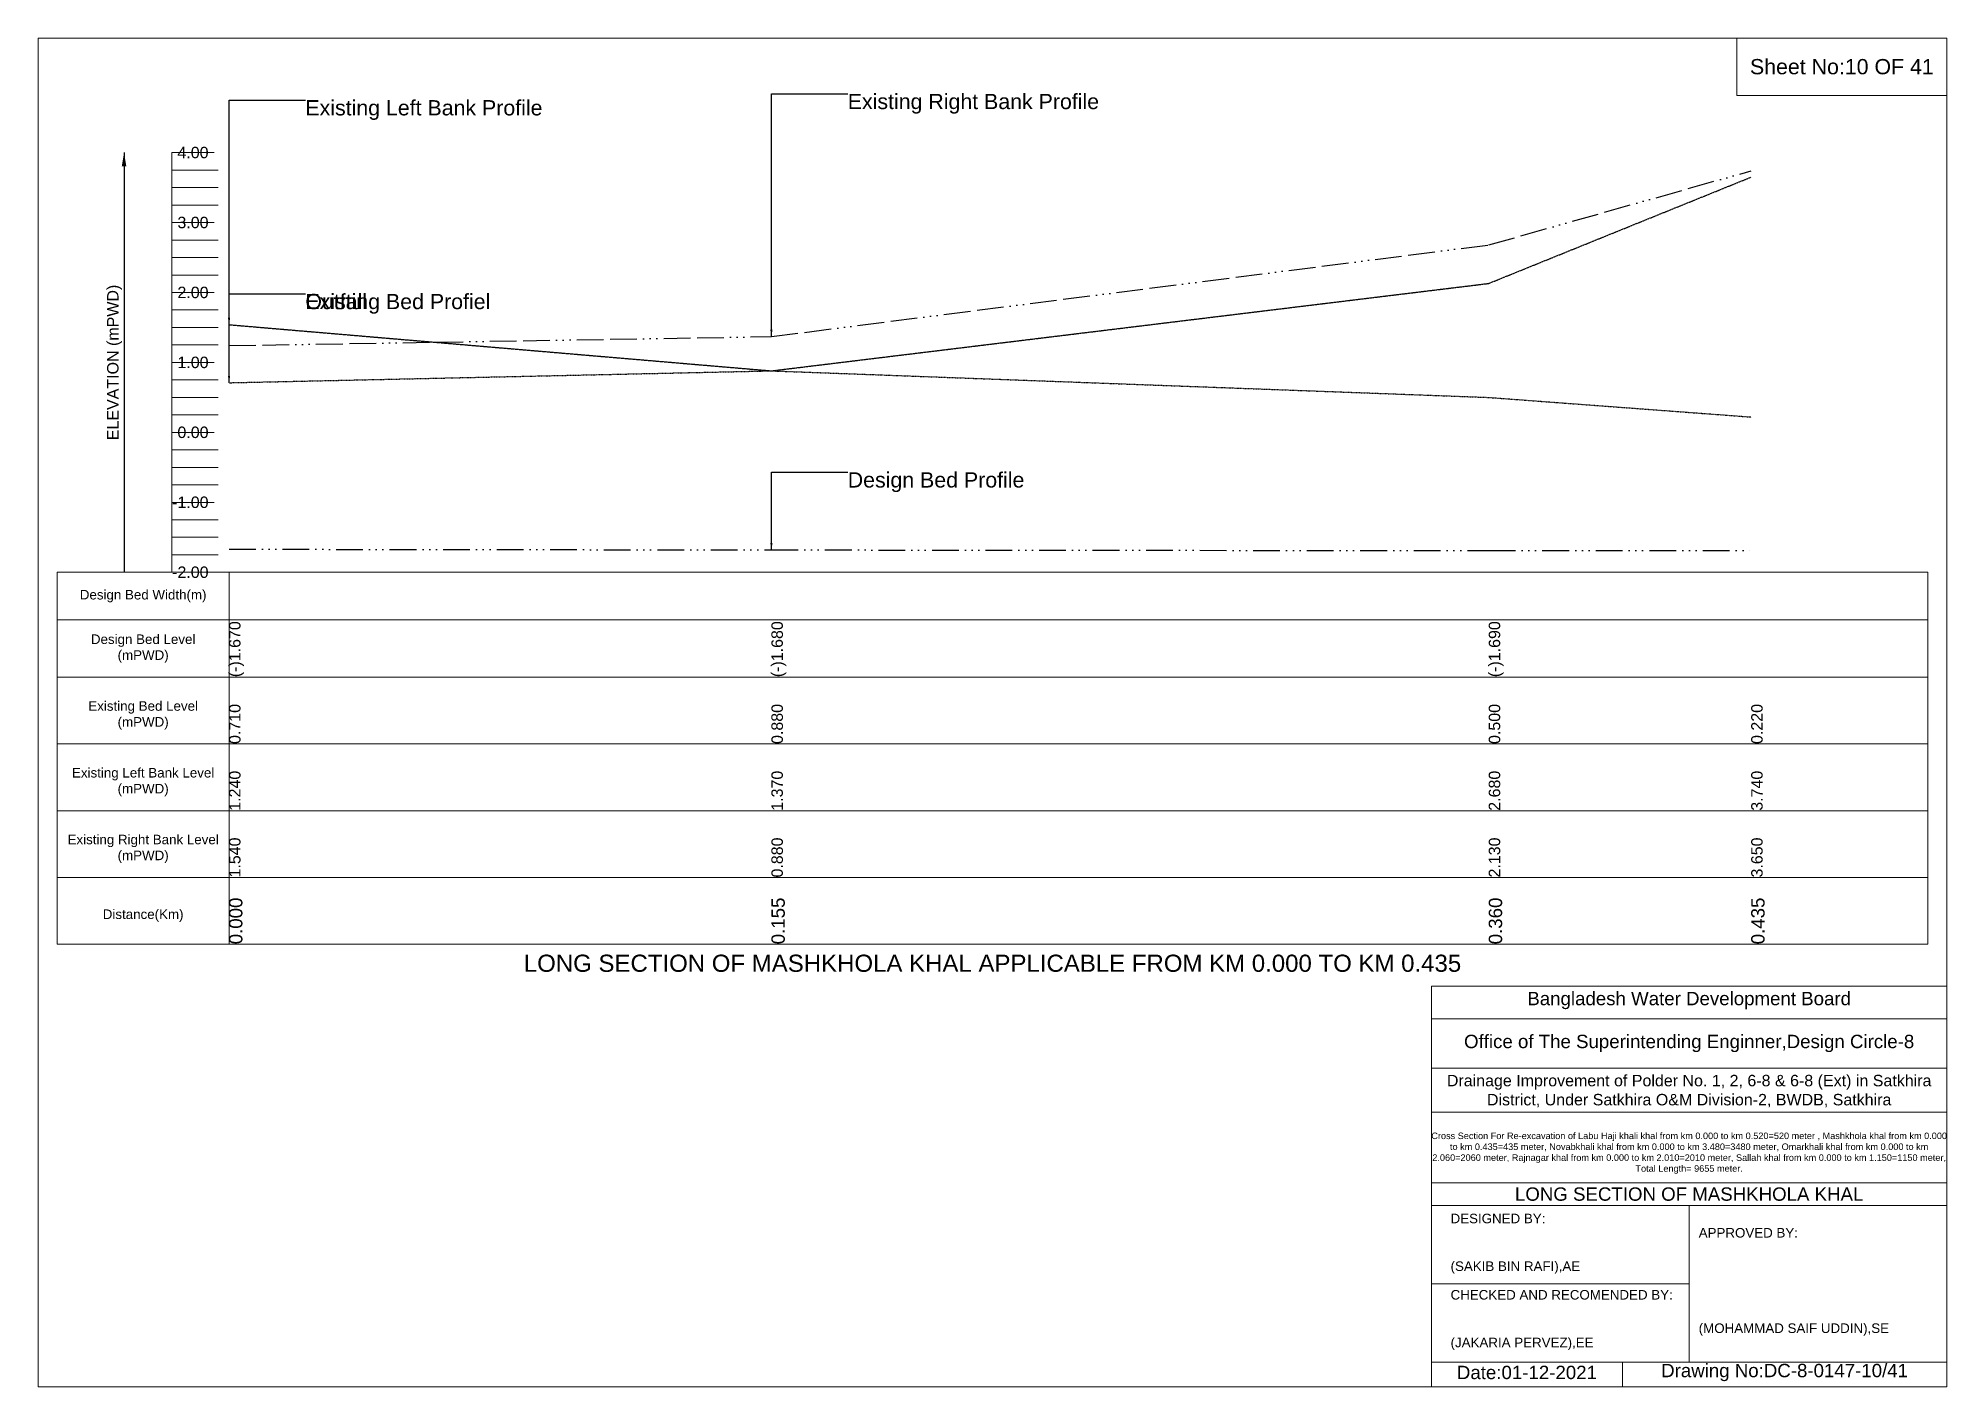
# Model space of a CAD drawing. Header units: inches. Extents: x 93000 to 506000, y -4242 to 0.
# Drawn here: x 190000 to 196000, y -4242 to 0 of the extents above; entities that cross this region are included whole.
import ezdxf

# ---------------------------------------------------------------- set-up
doc = ezdxf.new("R2010")
doc.units = ezdxf.units.IN
doc.header["$LTSCALE"] = 7
doc.header["$MEASUREMENT"] = 0
for name, pattern in [('ACAD_ISO14W100', [24, 12, -3, 0, -3, 0, -3, 0, -3]), ('ACAD_ISO15W100', [39, 12, -3, 12, -3, 0, -3, 0, -3, 0, -3]), ('DASHDOT2', [0.5, 0.25, -0.125, 0, -0.125]), ('DASHED2', [0.375, 0.25, -0.125])]:
    doc.linetypes.add(name, pattern=pattern)
for name, color, linetype, lineweight in [('Cross section Data Border', 7, 'Continuous', 9), ('Design Bed Level Long Section', 7, 'ACAD_ISO14W100', 25), ('Existing Bed Level for Long Section', 7, 'DASHDOT2', 25), ('Existing Left Bank of Long section', 7, 'DASHED2', 25), ('Existing Right Bank of Long Section', 7, 'ACAD_ISO15W100', 25), ('Long Section Border', 7, 'Continuous', 9), ('Long Section Labels', 7, 'Continuous', 9), ('Vscale for Long Section', 7, 'Continuous', 9)]:
    doc.layers.add(name, color=color, linetype=linetype, lineweight=lineweight)
doc.styles.get("Standard").update_dxf_attribs({"font": 'arial.ttf'})
doc.dimstyles.get("Standard").update_dxf_attribs({"dimtxt": 0.18, "dimasz": 0.18, "dimexe": 0.18, "dimexo": 0.0625, "dimgap": 0.09, "dimtad": 0, "dimtih": 1, "dimtoh": 1, "dimdec": 4, "dimzin": 0, "dimdsep": 46, "dimtxsty": 'Standard', "dimcen": 0.09, "dimadec": 0, "dimazin": 0, "dimtfac": 1, "dimtdec": 4, "dimtofl": 0, "dimtmove": 0, "dimatfit": 3, "dimfxl": 1, "dimtolj": 1, "dimtzin": 0, "dimarcsym": 0})

msp = doc.modelspace()

# ---------------------------------------------------------------- texts
at = {"layer": 'Cross section Data Border', "attachment_point": 5}
for s, insert, char_height in [('Sheet No:10 OF 41', (195670, -90), 48), ('Bangladesh Water Development Board', (195190, -3027), 42), ('Office of The Superintending Enginner,Design Circle-8', (195190, -3162), 42)]:
    msp.add_mtext(s, dxfattribs=dict(at, insert=insert, char_height=char_height))
at = {"layer": 'Cross section Data Border'}
for s, insert, char_height, width, attachment_point in [('Drainage Improvement of Polder No. 1, 2, 6-8 & 6-8 (Ext) in Satkhira District, Under Satkhira O&M Division-2, BWDB, Satkhira', (195190, -3312), 36, 1680, 5), ('Cross Section For Re-excavation of Labu Haji khali khal from km 0.000 to km 0.520=520 meter , Mashkhola khal from km 0.000 to km 0.435=435 meter, Novabkhali khal from km 0.000 to km 3.480=3480 meter, Omarkhali khal from km 0.000 to km 2.060=2060 meter, Rajnagar khal from km 0.000 to km 2.010=2010 meter, Sallah khal from km 0.000 to km 1.150=1150 meter, Total Length= 9655 meter. ', (195190, -3507), 20.5611, 1620, 5), ('LONG SECTION OF MASHKHOLA KHAL', (195190, -3636), 42, 1680, 5), ('DESIGNED BY:^J^J^J(SAKIB BIN RAFI),AE', (194440, -3792), 30, 840, 4), ('APPROVED BY:^J^J^J^J^J^J(MOHAMMAD SAIF UDDIN),SE', (195220, -3912), 30, 840, 4), ('CHECKED AND RECOMENDED BY:^J^J^J(JAKARIA PERVEZ),EE', (194440, -4032), 30, 840, 4), ('Date:01-12-2021', (194680, -4197), 42, 840, 5), ('Drawing No:DC-8-0147-10/41', (195490, -4197), 42, 1320, 5)]:
    msp.add_mtext(s, dxfattribs=dict(at, insert=insert, char_height=char_height, width=width, attachment_point=attachment_point))
at = {"layer": 'Long Section Border', "attachment_point": 5}
for s, insert, char_height in [('Design Bed Width(m)', (190330, -1755), 30), ('Design Bed Level^J(mPWD)', (190330, -1920), 30), ('Existing Bed Level^J(mPWD)', (190330, -2130), 30), ('Existing Left Bank Level^J(mPWD)', (190330, -2340), 30), ('Existing Right Bank Level^J(mPWD)', (190330, -2550), 30), ('Distance(Km)', (190330, -2760), 30), ('LONG SECTION OF MASHKHOLA KHAL APPLICABLE FROM KM 0.000 TO KM 0.435', (193000, -2910), 54)]:
    msp.add_mtext(s, dxfattribs=dict(at, insert=insert, char_height=char_height))
at = {"layer": 'Long Section Labels', "char_height": 48, "attachment_point": 1}
for s, insert in [('Existing Right Bank Profile', (192545, -175.2)), ('Existing Left Bank Profile', (190840, -195)), ('Outfall', (190840, -804.4)), ('Existing Bed Profiel', (190840, -804.4)), ('Design Bed Profile', (192545, -1365.4))]:
    msp.add_mtext(s, dxfattribs=dict(at, insert=insert))
at = {"layer": 'Vscale for Long Section', "char_height": 36, "attachment_point": 6}
for s, insert in [('4.00', (190535.6, -360)), ('3.00', (190535.6, -580)), ('2.00', (190535.6, -800)), ('1.00', (190535.6, -1020)), ('0.00', (190535.6, -1240)), ('-1.00', (190535.6, -1460)), ('-2.00', (190535.6, -1680))]:
    msp.add_mtext(s, dxfattribs=dict(at, insert=insert))
at = {"layer": 'Vscale for Long Section', "rotation": 90}
for s, insert, char_height, attachment_point in [('ELEVATION (mPWD)', (190240, -1020), 36, 5), ('(-)1.670', (190600, -2010), 36, 1), ('(-)1.680', (192305, -2010), 36, 1), ('(-)1.690', (194560, -2010), 36, 1), ('(-)1.690', (194560, -2010), 36, 1), ('0.710', (190600, -2220), 36, 1), ('0.880', (192305, -2220), 36, 1), ('0.500', (194560, -2220), 36, 1), ('0.220', (195385, -2220), 36, 1), ('1.240', (190600, -2430), 36, 1), ('1.370', (192305, -2430), 36, 1), ('2.680', (194560, -2430), 36, 1), ('3.740', (195385, -2430), 36, 1), ('1.540', (190600, -2640), 36, 1), ('0.880', (192305, -2640), 36, 1), ('2.130', (194560, -2640), 36, 1), ('3.650', (195385, -2640), 36, 1), ('0.000', (190600, -2850), 42, 1), ('0.155', (192305, -2850), 42, 1), ('0.360', (194560, -2850), 42, 1), ('0.435', (195385, -2850), 42, 1)]:
    msp.add_mtext(s, dxfattribs=dict(at, insert=insert, char_height=char_height, attachment_point=attachment_point))

# ---------------------------------------------------------------- linework, layer by layer
at = {"layer": 'Cross section Data Border'}
for points in [[(190000, 0), (196000, 0), (196000, -4242), (190000, -4242)], [(195340, 0), (196000, 0), (196000, -180), (195340, -180)]]:
    msp.add_lwpolyline(points, close=True, dxfattribs=at)
for points in [[(194380, -4242), (194380, -2982), (196000, -2982)], [(194380, -3084), (196000, -3084)], [(194380, -3240), (196000, -3240)], [(194380, -3378), (196000, -3378)], [(194380, -3600), (196000, -3600)], [(194380, -3672), (196000, -3672)], [(195190, -3672), (195190, -4164)], [(194380, -3918), (195190, -3918)], [(194380, -4164), (196000, -4164)], [(194980, -4164), (194980, -4242)]]:
    msp.add_lwpolyline(points, dxfattribs=at)
at = {"layer": 'Design Bed Level Long Section'}
msp.add_lwpolyline([(190600, -1607.4), (192305, -1609.6), (194560, -1611.8), (195385, -1611.8)], dxfattribs=at)
at = {"layer": 'Existing Bed Level for Long Section'}
msp.add_lwpolyline([(190600, -1083.8), (192305, -1046.4), (194560, -1130), (195385, -1191.6)], dxfattribs=at)
at = {"layer": 'Existing Left Bank of Long section'}
msp.add_lwpolyline([(190600, -901.2), (192305, -1046.4), (194560, -771.4), (195385, -437)], dxfattribs=at)
at = {"layer": 'Existing Right Bank of Long Section'}
msp.add_lwpolyline([(190600, -967.2), (192305, -938.6), (194560, -650.4), (195385, -417.2)], dxfattribs=at)
at = {"layer": 'Long Section Border'}
msp.add_lwpolyline([(190060, -1680), (195940, -1680), (195940, -2850), (190060, -2850)], close=True, dxfattribs=at)
for points in [[(190600, -1680), (190600, -2850)], [(190060, -1830), (195940, -1830)], [(190060, -2010), (195940, -2010)], [(190060, -2220), (195940, -2220)], [(190060, -2430), (195940, -2430)], [(190060, -2640), (195940, -2640)]]:
    msp.add_lwpolyline(points, dxfattribs=at)
at = {"layer": 'Vscale for Long Section'}
for points in [[(190420, -1680), (190420, -1460), (190420, -1240), (190420, -1020), (190420, -800), (190420, -580), (190420, -360)], [(190420, -360), (190553.6, -360)], [(190420, -415), (190565.6, -415)], [(190420, -470), (190565.6, -470)], [(190420, -525), (190565.6, -525)], [(190420, -580), (190553.6, -580)], [(190420, -635), (190565.6, -635)], [(190420, -690), (190565.6, -690)], [(190420, -745), (190565.6, -745)], [(190420, -800), (190553.6, -800)], [(190420, -855), (190565.6, -855)], [(190420, -910), (190565.6, -910)], [(190420, -965), (190565.6, -965)], [(190420, -1020), (190553.6, -1020)], [(190420, -1075), (190565.6, -1075)], [(190420, -1130), (190565.6, -1130)], [(190420, -1185), (190565.6, -1185)], [(190420, -1240), (190553.6, -1240)], [(190420, -1295), (190565.6, -1295)], [(190420, -1350), (190565.6, -1350)], [(190420, -1405), (190565.6, -1405)], [(190420, -1460), (190553.6, -1460)], [(190420, -1515), (190565.6, -1515)], [(190420, -1570), (190565.6, -1570)], [(190420, -1625), (190565.6, -1625)], [(190420, -1680), (190553.6, -1680)]]:
    msp.add_lwpolyline(points, dxfattribs=at)

msp.set_redraw_order([(e.dxf.handle, doc.entitydb.next_handle()) for e in msp.query("TEXT MTEXT ATTDEF DIMENSION ARC_DIMENSION")])  # texts and dimensions are drawn at this point

# ---------------------------------------------------------------- leaders
at = {"layer": 'Long Section Labels', "annotation_type": 0, "has_hookline": 1, "hookline_direction": 0}
for points, text_width in [([(192305, -938.6), (192305, -175.2), (192544.9, -175.2)], 782), ([(190600, -901.2), (190600, -195), (190839.9, -195)], 737.4), ([(190600, -1083.8), (190600, -804.4), (190839.9, -804.4)], 571.4), ([(190600, -1083.8), (190600, -804.4), (190839.9, -804.4)], 185.8), ([(192305, -1609.6), (192305, -1365.4), (192544.9, -1365.4)], 547.4)]:
    msp.add_leader(points, dimstyle='Standard', override={"dimasz": 21.6}, dxfattribs=dict(at, text_width=text_width))
at = {"layer": 'Vscale for Long Section'}
msp.add_leader([(190270, -360), (190270, -1680)], dimstyle='Standard', override={"dimasz": 43.2}, dxfattribs=at)

doc.saveas('drawing.dxf')
